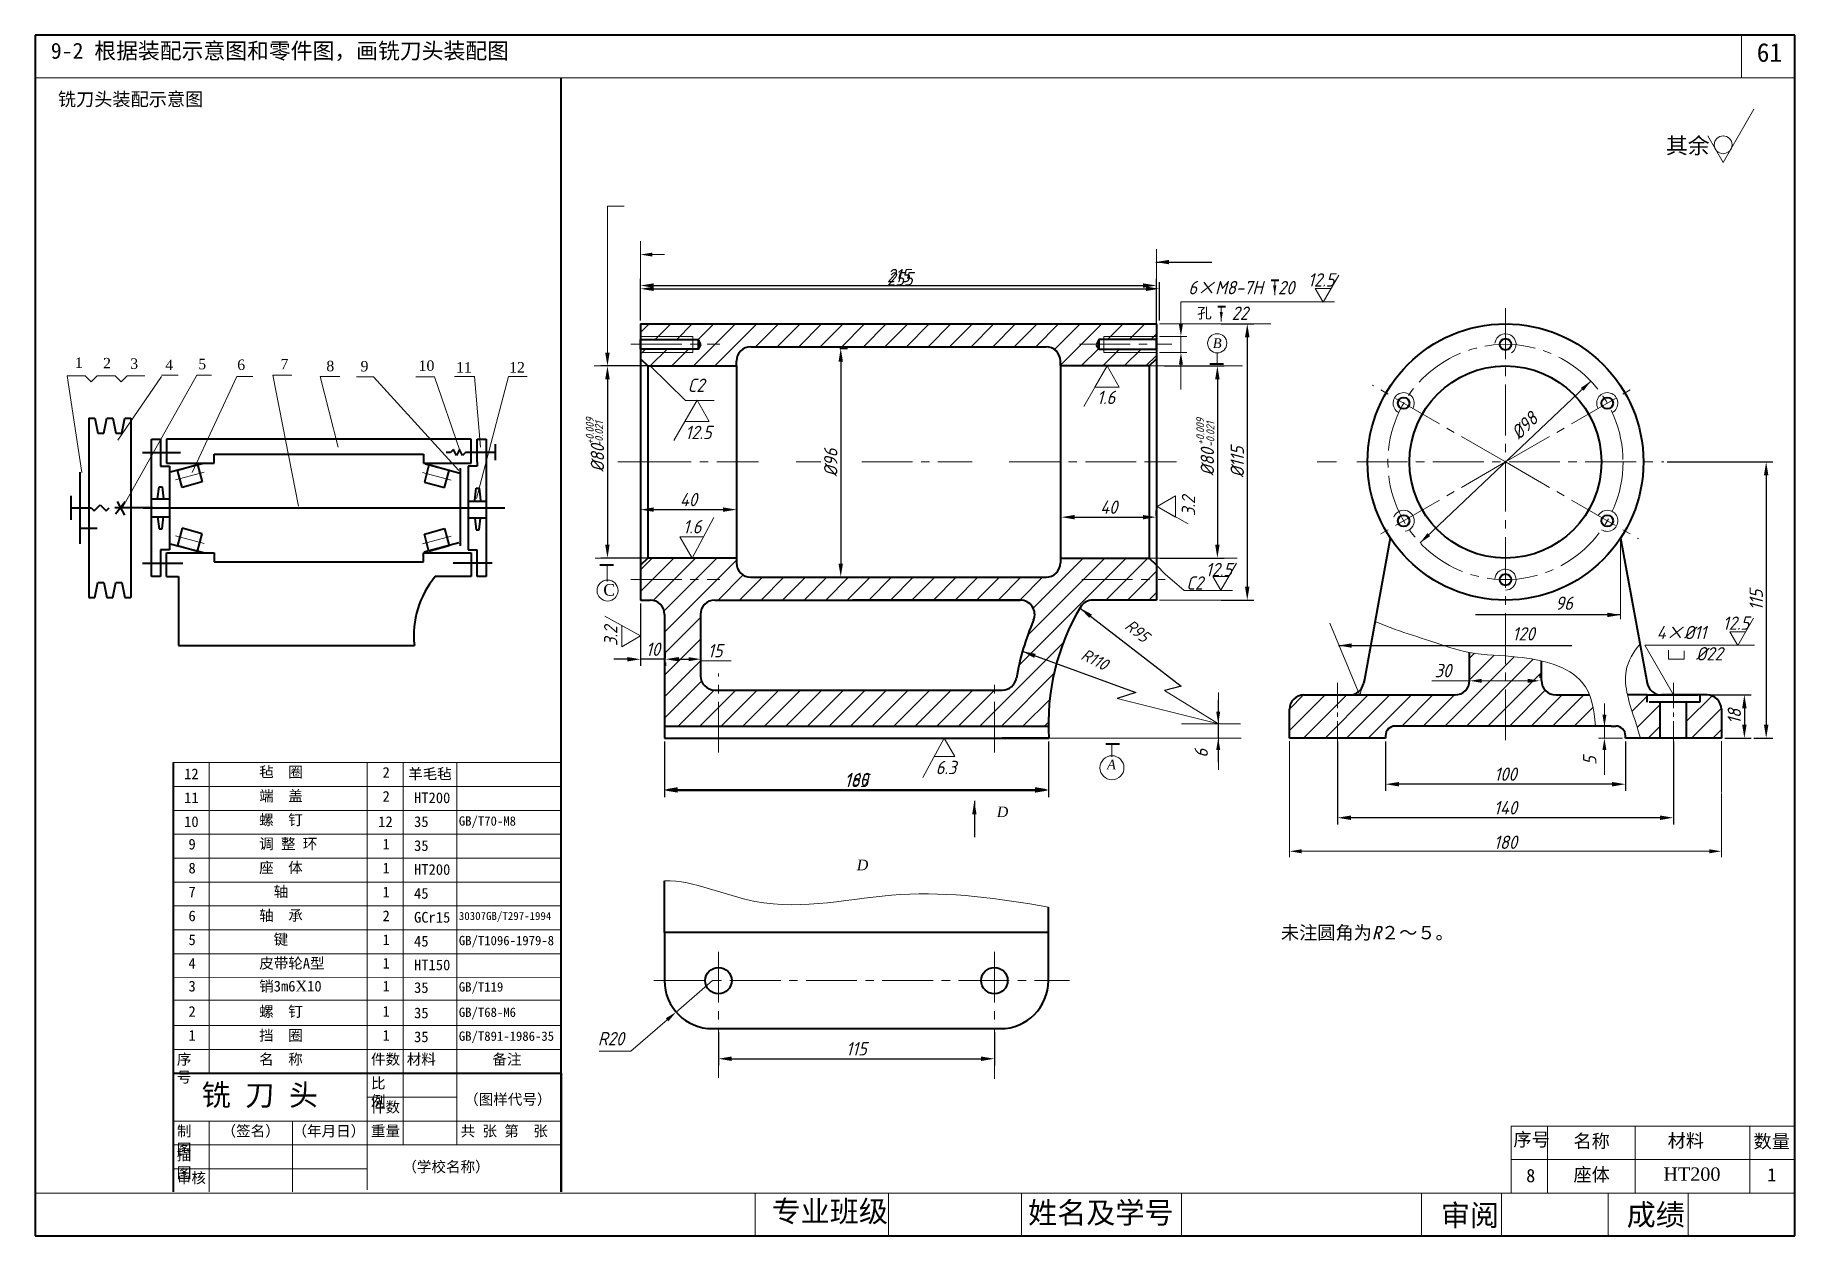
# Model space of a CAD drawing. Header units: millimetres. Extents: x 0 to 330, y 0 to 225.
import ezdxf

# ---------------------------------------------------------------- set-up
doc = ezdxf.new("R2010")
doc.units = ezdxf.units.MM
doc.header["$LTSCALE"] = 0.5
doc.linetypes.add('CENTER2', pattern=[28.575, 19.05, -3.175, 3.175, -3.175])
doc.layers.get('0').update_dxf_attribs({"lineweight": 15})
doc.layers.get('Defpoints').update_dxf_attribs({"lineweight": 15})
for name, color, linetype, lineweight in [('Layer1', 7, 'Continuous', 15), ('Layer2', 7, 'Continuous', 40), ('Layer3', 7, 'Continuous', 15), ('Layer4', 7, 'Continuous', 40), ('出图', 7, 'Continuous', 40), ('剖面线', 7, 'Continuous', 9), ('点画线', 7, 'CENTER2', 13), ('粗', 7, 'Continuous', 40), ('粗线', 7, 'Continuous', 40), ('细', 7, 'Continuous', 13), ('细线', 7, 'Continuous', 13), ('零件1', 7, 'Continuous', 40)]:
    doc.layers.add(name, color=color, linetype=linetype, lineweight=lineweight)
doc.styles.get("Standard").update_dxf_attribs({"font": 'TIMES.TTF'})
doc.styles.add('style1', font='isocp.shx', dxfattribs={"oblique": 15, "height": 2.5})
doc.styles.add('style3', font='SIMFANG.TTF', dxfattribs={"height": 2.5})
doc.styles.add('偏差', font='isocp.shx', dxfattribs={"oblique": 15, "height": 1.5})
doc.styles.add('数字', font='isocp.shx', dxfattribs={"oblique": 15, "height": 2.5})
doc.dimstyles.new('ISO-25', dxfattribs={"dimtxt": 2, "dimasz": 2.5, "dimexe": 1.25, "dimexo": 0.625, "dimtad": 1, "dimdsep": 46, "dimtxsty": '数字', "dimcen": 2.5, "dimadec": 0, "dimazin": 0, "dimtfac": 1, "dimtmove": 0, "dimatfit": 3, "dimfxl": 0, "dimarcsym": 0})

msp = doc.modelspace()

# ---------------------------------------------------------------- texts
at = {"style": '偏差', "oblique": 15}
for s, p in [('+0.009', (104.756, 148.29)), ('-0.021', (106.48, 147.885)), ('+0.009', (219.234, 148.2)), ('-0.021', (221.131, 147.81))]:
    msp.add_text(s, height=1.5, rotation=90, dxfattribs=at).set_placement(p)
at = {"char_height": 2.5, "attachment_point": 1, "style": '数字'}
for s, insert, width in [('1.6', (199.132, 158.368), 4.45329), ('12.5', (121.909, 151.803), 4.92201), ('1.6', (121.518, 134.143), 3.51576), ('6.3', (168.875, 89.01), 4.68765)]:
    msp.add_mtext(s, dxfattribs=dict(at, insert=insert, width=width))
at = {"char_height": 2.5, "width": 4.68765, "attachment_point": 1, "rotation": 90, "style": '数字'}
for insert in [(215.036, 134.868), (106.686, 110.517)]:
    msp.add_mtext('3.2', dxfattribs=dict(at, insert=insert))
at = {"layer": 'Layer1', "linetype": 'Continuous'}
for s, p in [('1', (7.462, 162.653)), ('2', (12.74, 162.564)), ('3', (17.837, 162.475)), ('4', (24.381, 162.233)), ('5', (30.586, 162.398)), ('6', (37.896, 162.264)), ('7', (45.998, 162.369)), ('8', (54.6, 162.023)), ('9', (61.019, 161.993)), ('10', (71.905, 162.084)), ('11', (78.933, 161.783)), ('12', (88.885, 161.783))]:
    msp.add_text(s, height=1.96, dxfattribs=at).set_placement(p)
at = {"layer": 'Layer1', "linetype": 'Continuous', "insert": (4.251, 214.267), "char_height": 2.5, "width": 122.5687, "attachment_point": 1}
msp.add_mtext('{\\f宋体|b0|i0|c134|p2;铣刀头装配示意图}', dxfattribs=at)
at = {"layer": 'Layer3', "attachment_point": 1}
for s, insert, char_height, width in [('{\\fSimSun|b0|i0|c134|p2;61}', (322.861, 223.517), 3.5, 6.9817), ('{\\fTimes New Roman|b0|i1|c0|p18;B}', (220.837, 168.185), 1.81125, 2.81259), ('{\\fTimes New Roman|b0|i1|c0|p18;A}', (201.002, 89.218), 1.81125, 2.43756)]:
    msp.add_mtext(s, dxfattribs=dict(at, insert=insert, char_height=char_height, width=width))
at = {"layer": 'Layer3', "extrusion": (0, 0, -1), "insert": (106.546, 119.945), "char_height": 2.205, "width": 2.13286, "attachment_point": 1, "text_direction": (1, 0, 0)}
msp.add_mtext('C', dxfattribs=at)
at = {"layer": '细', "linetype": 'Continuous', "attachment_point": 1}
for s, insert, char_height, width in [('{\\f仿宋_GB2312|b0|i0|c134|p49;12}', (27.93, 87.57), 2, 5.0854), ('{\\f仿宋_GB2312|b0|i0|c134|p49;毡  圈}', (42.007, 87.914), 2, 12.9346), ('{\\f仿宋_GB2312|b0|i0|c134|p49;2}', (65.148, 87.836), 2, 5.0854), ('{\\f仿宋_GB2312|b0|i0|c134|p49;羊毛毡}', (69.93, 87.57), 2, 14.56982), ('{\\f仿宋_GB2312|b0|i0|c134|p49;11}', (27.93, 83.09), 2, 5.0854), ('{\\f仿宋_GB2312|b0|i0|c134|p49;端  盖}', (42.007, 83.434), 2, 12.9346), ('{\\f仿宋_GB2312|b0|i0|c134|p49;2}', (65.148, 83.356), 2, 5.0854), ('{\\f仿宋_GB2312|b0|i0|c134|p49;HT200}', (71.05, 83.09), 2, 5.0854), ('{\\f仿宋_GB2312|b0|i0|c134|p49;螺  钉}', (42.007, 78.954), 2, 12.9346), ('{\\f仿宋_GB2312|b0|i0|c134|p49;10}', (27.93, 78.61), 2, 5.0854), ('{\\f仿宋_GB2312|b0|i0|c134|p49;12}', (64.33, 78.61), 2, 5.0854), ('{\\f仿宋_GB2312|b0|i0|c134|p49;35}', (71.05, 78.61), 2, 5.0854), ('{\\f仿宋_GB2312|b0|i0|c134|p49;GB/T70-M8}', (79.451, 78.61), 1.75, 15.11243), ('{\\f仿宋_GB2312|b0|i0|c134|p49;9}', (28.748, 74.396), 2, 5.0854), ('{\\f仿宋_GB2312|b0|i0|c134|p49;调\\f仿宋_GB2312|b0|i0|c0|p49; \\f仿宋_GB2312|b0|i0|c134|p49;整 环}', (42.007, 74.474), 2, 12.9346), ('{\\f仿宋_GB2312|b0|i0|c134|p49;1}', (65.148, 74.396), 2, 5.0854), ('{\\f仿宋_GB2312|b0|i0|c134|p49;35}', (71.05, 74.13), 2, 5.0854), ('{\\f仿宋_GB2312|b0|i0|c134|p49;8}', (28.748, 69.916), 2, 5.0854), ('{\\f仿宋_GB2312|b0|i0|c134|p49;座\\f仿宋_GB2312|b0|i0|c0|p49;  \\f仿宋_GB2312|b0|i0|c134|p49;体}', (42.007, 69.994), 2, 12.9346), ('{\\f仿宋_GB2312|b0|i0|c134|p49;1}', (65.148, 69.916), 2, 5.0854), ('{\\f仿宋_GB2312|b0|i0|c134|p49;HT200}', (71.05, 69.65), 2, 5.0854), ('{\\f仿宋_GB2312|b0|i0|c134|p49;7}', (28.748, 65.436), 2, 5.0854), ('{\\f仿宋_GB2312|b0|i0|c134|p49;  轴}', (42.007, 65.514), 2, 12.9346), ('{\\f仿宋_GB2312|b0|i0|c134|p49;1}', (65.148, 65.436), 2, 5.0854), ('{\\f仿宋_GB2312|b0|i0|c134|p49;45}', (71.05, 65.17), 2, 5.0854), ('{\\f仿宋_GB2312|b0|i0|c134|p49;6}', (28.748, 60.956), 2, 5.0854), ('{\\f仿宋_GB2312|b0|i0|c134|p49;轴  承}', (42.007, 61.034), 2, 12.9346), ('{\\f仿宋_GB2312|b0|i0|c134|p49;2}', (65.148, 60.956), 2, 5.0854), ('{\\f仿宋_GB2312|b0|i0|c134|p49;GCr15}', (71.05, 60.69), 2, 5.0854), ('{\\f仿宋_GB2312|b0|i0|c134|p49;30307GB/T297-1994}', (79.451, 60.69), 1.5, 5.0854), ('{\\f仿宋_GB2312|b0|i0|c134|p49;5}', (28.748, 56.476), 2, 5.0854), ('{\\f仿宋_GB2312|b0|i0|c134|p49;  键}', (42.007, 56.554), 2, 12.9346), ('{\\f仿宋_GB2312|b0|i0|c134|p49;1}', (65.148, 56.476), 2, 5.0854), ('{\\f仿宋_GB2312|b0|i0|c134|p49;45}', (71.05, 56.21), 2, 5.0854), ('{\\f仿宋_GB2312|b0|i0|c134|p49;GB/T1096-1979-8}', (79.451, 56.21), 1.75, 5.0854), ('{\\f仿宋_GB2312|b0|i0|c134|p49;4}', (28.748, 52.082), 2, 5.0854), ('{\\f仿宋_GB2312|b0|i0|c134|p49;皮带轮A型}', (42.007, 52.074), 2, 12.9346), ('{\\f仿宋_GB2312|b0|i0|c134|p49;1}', (65.148, 52.082), 2, 5.0854), ('{\\f仿宋_GB2312|b0|i0|c134|p49;HT150}', (71.05, 51.765), 2, 5.0854), ('{\\f仿宋_GB2312|b0|i0|c134|p49;3}', (28.748, 47.787), 2, 5.0854), ('{\\fFangSong_GB2312|b0|i0|c134|p49;销3m6}X{\\fFangSong_GB2312|b0|i0|c134|p49;10}', (42.007, 47.787), 2, 12.9346), ('{\\f仿宋_GB2312|b0|i0|c134|p49;1}', (65.148, 47.787), 2, 5.0854), ('{\\f仿宋_GB2312|b0|i0|c134|p49;35}', (71.05, 47.521), 2, 5.0854), ('{\\fFangSong_GB2312|b0|i0|c134|p49;GB/T119}', (79.451, 47.521), 1.75, 15.34534), ('{\\f仿宋_GB2312|b0|i0|c134|p49;2}', (28.748, 43.036), 2, 5.0854), ('{\\f仿宋_GB2312|b0|i0|c134|p49;螺  钉 }', (42.007, 43.036), 2, 12.9346), ('{\\f仿宋_GB2312|b0|i0|c134|p49;1}', (65.148, 43.036), 2, 5.0854), ('{\\f仿宋_GB2312|b0|i0|c134|p49;GB/T68-M6}', (79.451, 42.77), 1.75, 16.61138), ('{\\f仿宋_GB2312|b0|i0|c134|p49;35}', (71.05, 42.77), 2, 5.0854), ('{\\f仿宋_GB2312|b0|i0|c134|p49;1}', (28.748, 38.556), 2, 5.0854), ('{\\f仿宋_GB2312|b0|i0|c134|p49;挡  圈}', (42.007, 38.556), 2, 12.9346), ('{\\f仿宋_GB2312|b0|i0|c134|p49;1}', (65.148, 38.556), 2, 5.0854), ('{\\f仿宋_GB2312|b0|i0|c134|p49;35}', (71.05, 38.29), 2, 5.0854), ('{\\f仿宋_GB2312|b0|i0|c134|p49;GB/T891-1986-35}', (79.451, 38.29), 1.75, 19.16981), ('{\\f仿宋_GB2312|b0|i0|c134|p49;序号}', (26.573, 34.076), 2, 5.0854), ('{\\f仿宋_GB2312|b0|i0|c134|p49;名  称}', (42.007, 34.076), 2, 12.9346), ('{\\f仿宋_GB2312|b0|i0|c134|p49;件数}', (62.973, 34.076), 2, 8.68207), ('{\\f仿宋_GB2312|b0|i0|c134|p49;材料}', (69.693, 34.076), 2, 8.6821), ('{\\f仿宋_GB2312|b0|i0|c134|p49;备注}', (85.744, 34.076), 2, 8.6821), ('{\\f仿宋_GB2312|b0|i0|c134|p49;比例}', (62.973, 29.596), 2, 5.0854), ('{\\f仿宋_GB2312|b0|i0|c134|p49;铣 刀 头}', (31.218, 28.4), 4, 31.4454), ('{\\f仿宋_GB2312|b0|i0|c134|p49;（图样代号）}', (80.443, 26.569), 2, 17.6009), ('{\\f仿宋_GB2312|b0|i0|c134|p49;件数}', (62.973, 25.116), 2, 9.88466), ('{\\f仿宋_GB2312|b0|i0|c134|p49;制图}', (26.573, 20.636), 2, 5.0854), ('{\\f仿宋_GB2312|b0|i0|c134|p49;（签名）}', (34.957, 20.636), 2, 12.21736), ('{\\f仿宋_GB2312|b0|i0|c134|p49;（年月日）}', (48.257, 20.636), 2, 17.60088), ('{\\f仿宋_GB2312|b0|i0|c134|p49;重量}', (62.973, 20.636), 2, 9.17707), ('{\\f仿宋_GB2312|b0|i0|c134|p49;共\\f仿宋_GB2312|b0|i0|c0|p49; \\f仿宋_GB2312|b0|i0|c134|p49;张 第  张}', (79.792, 20.636), 2, 26.6055), ('{\\f仿宋_GB2312|b0|i0|c134|p49;描图}', (26.573, 16.156), 2, 5.0854), ('{\\f仿宋_GB2312|b0|i0|c134|p49;（学校名称）}', (68.863, 13.94), 2, 17.6009), ('{\\f仿宋_GB2312|b0|i0|c134|p49;审核}', (26.573, 11.848), 2, 6.02822)]:
    msp.add_mtext(s, dxfattribs=dict(at, insert=insert, char_height=char_height, width=width))
at = {"layer": '细', "char_height": 2.5, "attachment_point": 2}
for s, insert, width in [('{\\fFangSong_GB2312|b0|i0|c134|p49;序号}', (280.63, 19.3), 7.14), ('{\\fFangSong_GB2312|b0|i0|c134|p49;名称}', (291.901, 19.003), 17.2584), ('{\\fFangSong_GB2312|b0|i0|c134|p49;材料}', (309.57, 19.094), 10.6232), ('{\\fFangSong_GB2312|b0|i0|c134|p49;数量}', (325.675, 18.961), 6.4896), ('{\\fFangSong_GB2312|b0|i0|c134|p49;8}', (280.472, 12.532), 7.14), ('{\\fSimSun|b0|i0|c134|p54;座体}', (291.901, 12.72), 17.2584), ('{\\fTimes New Roman|b0|i0|c0|p18;HT200}', (310.703, 12.81), 10.6232), ('{\\fFangSong_GB2312|b0|i0|c134|p49;1}', (325.675, 12.678), 6.4896)]:
    msp.add_mtext(s, dxfattribs=dict(at, insert=insert, width=width))
at = {"layer": '细线', "attachment_point": 1}
for s, insert, char_height, width in [('{\\fSimHei|b0|i0|c134|p2;9-2 根据装配示意图和零件图，画铣刀头装配图}', (2.932, 223.582), 3, 134.2978), ('{\\fFangSong_GB2312|b0|i0|c134|p49;孔}', (217.918, 173.923), 2, 3.86816), ('{\\fTimes New Roman|b0|i1|c0|p18;D}', (180.331, 80.442), 1.98, 6.29982), ('{\\fTimes New Roman|b0|i1|c0|p18;D}', (154.082, 70.49), 1.98, 13.64967), ('{\\fFangSong_GB2312|b0|i0|c134|p49;未注圆角为\\fFangSong_GB2312|b0|i1|c134|p49;R\\fFangSong_GB2312|b0|i0|c134|p49;２～５。}', (233.634, 58.063), 2.5, 62.86482), ('{\\f仿宋_GB2312|b0|i0|c134|p49;专业班级}', (138.105, 6.59), 4, 23.2565), ('{\\f仿宋_GB2312|b0|i0|c134|p49;姓名及学号}', (186.207, 6.321), 4, 28.1937), ('{\\f仿宋_GB2312|b0|i0|c134|p49;审阅}', (263.614, 5.839), 4, 13.6135), ('{\\f仿宋_GB2312|b0|i0|c134|p49;成绩}', (298.469, 5.959), 4, 10.7405)]:
    msp.add_mtext(s, dxfattribs=dict(at, insert=insert, char_height=char_height, width=width))
at = {"layer": '细线', "linetype": 'Continuous', "insert": (305.833, 205.808), "char_height": 2.5, "width": 10.18064, "attachment_point": 1, "style": 'style3'}
msp.add_mtext('{\\H1.2x;其余}', dxfattribs=at)
at = {"layer": '细线', "char_height": 2.5, "attachment_point": 5, "style": '数字'}
for s, insert in [('6{\\fSimSun|b0|i0|c134|p2;×}M8-7H  20', (226.204, 177.69)), ('4{\\fSimSun|b0|i0|c134|p2;×}%%C11\\P      ', (308.74, 110.975)), ('180', (275.737, 73.749))]:
    msp.add_mtext(s, dxfattribs=dict(at, insert=insert))
at = {"layer": '细线', "char_height": 2.5, "attachment_point": 1, "style": '数字'}
for s, insert, width in [('12.5', (238.704, 180.394), 4.18842), ('22  ', (224.383, 174.151), 14.41098), ('C2', (122.364, 160.648), 4.95432), ('12.5', (219.509, 126.097), 4.18842), ('C2', (215.877, 123.582), 4.18842), ('96', (285.088, 119.806), 9.97542), ('12.5', (316.488, 116.066), 4.18842), ('120', (277.031, 114.064), 9.59175), ('15', (126.145, 110.902), 5.06655), ('%%C22', (311.465, 110.323), 11.9979), ('30', (262.451, 107.174), 6.90606), ('R20', (105.521, 38.181), 7.52976)]:
    msp.add_mtext(s, dxfattribs=dict(at, insert=insert, width=width))
at = {"layer": '细线', "attachment_point": 1}
for s, insert, char_height, width, rotation, style in [('%%C98', (276.533, 150.834), 2.5, 8.83026, 45, '数字'), ('R95', (205.57, 115.697), 2.25, 15.07815, 321.4043, 'style1'), ('R110', (196.932, 110.156), 2.25, 10.43865, 333.48749, 'style1'), ('6', (217.426, 89.607), 2.5, 5.27796, 90, '数字'), ('5', (290.308, 88.223), 2.5, 5.75883, 90, '数字')]:
    msp.add_mtext(s, dxfattribs=dict(at, insert=insert, char_height=char_height, width=width, rotation=rotation, style=style))

# ---------------------------------------------------------------- blocks, each defined once
blk = doc.blocks.new('*D21')
at = {"layer": 'Defpoints', "color": 0}
for p in [(244.24, 93.27), (307.24, 93.27), (244.24, 78.35)]:
    blk.add_point(p, dxfattribs=at)
at = {"layer": '细线', "color": 0, "lineweight": -2}
for p, q in [((244.24, 92.64), (244.24, 77.1)), ((307.24, 92.64), (307.24, 77.1)), ((304.74, 78.35), (246.74, 78.35))]:
    blk.add_line(p, q, dxfattribs=at)
at = {"layer": '细线', "color": 0}
for points in [[(246.74, 78.76), (246.74, 77.93), (244.24, 78.35)], [(304.74, 78.76), (304.74, 77.93), (307.24, 78.35)]]:
    blk.add_solid(points, dxfattribs=at)
at = {"layer": '细线', "color": 0, "insert": (275.74, 80.22), "char_height": 2.5, "attachment_point": 5, "style": '数字'}
blk.add_mtext('140', dxfattribs=at)
blk = doc.blocks.new('*D22')
at = {"layer": 'Defpoints', "color": 0}
for p in [(253.24, 93.27), (298.24, 93.27), (253.24, 84.63)]:
    blk.add_point(p, dxfattribs=at)
at = {"layer": '细线', "color": 0, "lineweight": -2}
for p, q in [((253.24, 92.64), (253.24, 83.38)), ((298.24, 92.64), (298.24, 83.38)), ((295.74, 84.63), (255.74, 84.63))]:
    blk.add_line(p, q, dxfattribs=at)
at = {"layer": '细线', "color": 0}
for points in [[(255.74, 85.05), (255.74, 84.22), (253.24, 84.63)], [(295.74, 85.05), (295.74, 84.22), (298.24, 84.63)]]:
    blk.add_solid(points, dxfattribs=at)
at = {"layer": '细线', "color": 0, "insert": (275.74, 86.51), "char_height": 2.5, "attachment_point": 5, "style": '数字'}
blk.add_mtext('100', dxfattribs=at)
blk = doc.blocks.new('*D23')
at = {"layer": 'Defpoints', "color": 0}
for p in [(150.3, 166.31), (150.3, 123.49), (151.07, 123.49)]:
    blk.add_point(p, dxfattribs=at)
at = {"layer": '细线', "color": 0, "lineweight": -2}
for p, q in [((150.92, 166.31), (152.32, 166.31)), ((151.07, 163.81), (151.07, 125.99)), ((150.92, 123.49), (152.32, 123.49))]:
    blk.add_line(p, q, dxfattribs=at)
at = {"layer": '细线', "color": 0}
for points in [[(150.66, 163.81), (151.49, 163.81), (151.07, 166.31)], [(150.66, 125.99), (151.49, 125.99), (151.07, 123.49)]]:
    blk.add_solid(points, dxfattribs=at)
at = {"layer": '细线', "color": 0, "insert": (149.2, 144.9), "char_height": 2.5, "attachment_point": 5, "rotation": 90, "style": '数字'}
blk.add_mtext('%%C96', dxfattribs=at)
blk = doc.blocks.new('*D24')
at = {"layer": 'Defpoints', "color": 0}
for p in [(128.14, 38.82), (179.89, 38.82), (179.89, 33.18)]:
    blk.add_point(p, dxfattribs=at)
at = {"layer": '细线', "color": 0, "lineweight": -2}
for p, q in [((128.14, 38.19), (128.14, 31.93)), ((179.89, 38.19), (179.89, 31.93)), ((130.64, 33.18), (177.39, 33.18))]:
    blk.add_line(p, q, dxfattribs=at)
at = {"layer": '细线', "color": 0}
for points in [[(130.64, 33.6), (130.64, 32.76), (128.14, 33.18)], [(177.39, 33.6), (177.39, 32.76), (179.89, 33.18)]]:
    blk.add_solid(points, dxfattribs=at)
at = {"layer": '细线', "color": 0, "insert": (154.02, 35.05), "char_height": 2.5, "attachment_point": 5, "style": '数字'}
blk.add_mtext('115', dxfattribs=at)
blk = doc.blocks.new('*D26')
at = {"layer": 'Defpoints', "color": 0}
for p in [(113.52, 119.14), (113.52, 108.05), (118.21, 108.06)]:
    blk.add_point(p, dxfattribs=at)
at = {"layer": '细线', "color": 0, "lineweight": -2}
for p, q in [((113.52, 118.52), (113.52, 106.8)), ((111.02, 108.05), (108.52, 108.05)), ((118.21, 108.05), (113.52, 108.05)), ((118.21, 107.44), (118.21, 106.8)), ((120.71, 108.05), (123.21, 108.05))]:
    blk.add_line(p, q, dxfattribs=at)
at = {"layer": '细线', "color": 0}
for points in [[(111.02, 108.46), (111.02, 107.63), (113.52, 108.05)], [(120.71, 108.46), (120.71, 107.63), (118.21, 108.05)]]:
    blk.add_solid(points, dxfattribs=at)
at = {"layer": '细线', "color": 0, "insert": (115.86, 109.92), "char_height": 2.5, "attachment_point": 5, "style": '数字'}
blk.add_mtext('10', dxfattribs=at)
blk = doc.blocks.new('*D29')
at = {"layer": 'Defpoints', "color": 0}
for p in [(192.44, 134.29), (210.23, 134.68), (210.23, 134.29)]:
    blk.add_point(p, dxfattribs=at)
at = {"layer": '细线', "color": 0, "lineweight": -2}
for p, q in [((192.44, 134.92), (192.44, 135.93)), ((210.23, 134.92), (210.23, 135.93)), ((194.94, 134.68), (207.73, 134.68))]:
    blk.add_line(p, q, dxfattribs=at)
at = {"layer": '细线', "color": 0}
for points in [[(194.94, 135.09), (194.94, 134.26), (192.44, 134.68)], [(207.73, 135.09), (207.73, 134.26), (210.23, 134.68)]]:
    blk.add_solid(points, dxfattribs=at)
at = {"layer": '细线', "color": 0, "insert": (201.33, 136.55), "char_height": 2.5, "attachment_point": 5, "style": '数字'}
blk.add_mtext('40', dxfattribs=at)
blk = doc.blocks.new('*D30')
at = {"layer": 'Defpoints', "color": 0}
for p in [(312.19, 101.37), (316.24, 93.27), (320.54, 93.27)]:
    blk.add_point(p, dxfattribs=at)
at = {"layer": '细线', "color": 0, "lineweight": -2}
for p, q in [((312.81, 101.37), (321.79, 101.37)), ((320.54, 98.87), (320.54, 95.77)), ((316.86, 93.27), (321.79, 93.27))]:
    blk.add_line(p, q, dxfattribs=at)
at = {"layer": '细线', "color": 0}
for points in [[(320.12, 98.87), (320.96, 98.87), (320.54, 101.37)], [(320.12, 95.77), (320.96, 95.77), (320.54, 93.27)]]:
    blk.add_solid(points, dxfattribs=at)
at = {"layer": '细线', "color": 0, "insert": (318.66, 97.32), "char_height": 2.5, "attachment_point": 5, "rotation": 90, "style": '数字'}
blk.add_mtext('18', dxfattribs=at)
blk = doc.blocks.new('*D33')
at = {"layer": 'Defpoints', "color": 0}
for p in [(221.77, 170.89), (221.77, 119.14), (227.31, 119.14)]:
    blk.add_point(p, dxfattribs=at)
at = {"layer": '细线', "color": 0, "lineweight": -2}
for p, q in [((222.4, 170.89), (228.56, 170.89)), ((227.31, 168.39), (227.31, 121.64)), ((222.4, 119.14), (228.56, 119.14))]:
    blk.add_line(p, q, dxfattribs=at)
at = {"layer": '细线', "color": 0}
for points in [[(226.89, 168.39), (227.73, 168.39), (227.31, 170.89)], [(226.89, 121.64), (227.73, 121.64), (227.31, 119.14)]]:
    blk.add_solid(points, dxfattribs=at)
at = {"layer": '细线', "color": 0, "insert": (225.44, 145.02), "char_height": 2.5, "attachment_point": 5, "rotation": 90, "style": '数字'}
blk.add_mtext('%%C115', dxfattribs=at)
blk = doc.blocks.new('*D34')
at = {"layer": 'Defpoints', "color": 0}
for p in [(211.17, 163.02), (210.27, 127.02), (221.71, 127.02)]:
    blk.add_point(p, dxfattribs=at)
at = {"layer": '细线', "color": 0, "lineweight": -2}
for p, q in [((211.8, 163.02), (222.96, 163.02)), ((221.71, 160.52), (221.71, 129.52)), ((210.89, 127.02), (222.96, 127.02))]:
    blk.add_line(p, q, dxfattribs=at)
at = {"layer": '细线', "color": 0}
for points in [[(221.29, 160.52), (222.13, 160.52), (221.71, 163.02)], [(221.29, 129.52), (222.13, 129.52), (221.71, 127.02)]]:
    blk.add_solid(points, dxfattribs=at)
at = {"layer": '细线', "color": 0, "insert": (219.83, 145.02), "char_height": 2.5, "attachment_point": 5, "rotation": 90, "style": '数字'}
blk.add_mtext('%%c80', dxfattribs=at)
blk = doc.blocks.new('*D35')
at = {"layer": 'Defpoints', "color": 0}
for p in [(117.58, 163.02), (107.32, 127.02), (117.58, 127.02)]:
    blk.add_point(p, dxfattribs=at)
at = {"layer": '细线', "color": 0, "lineweight": -2}
for p, q in [((116.95, 163.02), (106.07, 163.02)), ((107.32, 160.52), (107.32, 129.52)), ((116.95, 127.02), (106.07, 127.02))]:
    blk.add_line(p, q, dxfattribs=at)
at = {"layer": '细线', "color": 0}
for points in [[(106.9, 160.52), (107.73, 160.52), (107.32, 163.02)], [(106.9, 129.52), (107.73, 129.52), (107.32, 127.02)]]:
    blk.add_solid(points, dxfattribs=at)
at = {"layer": '细线', "color": 0, "insert": (105.44, 145.74), "char_height": 2.5, "attachment_point": 5, "rotation": 90, "style": '数字'}
blk.add_mtext('%%C80', dxfattribs=at)
blk = doc.blocks.new('深度符号')
at = {"layer": '粗线'}
blk.add_line((-0.74, 3.13), (0.88, 3.13), dxfattribs=at)
at = {"layer": '细线'}
for p, q in [((0, 3.13), (0, 0.02)), ((0, 0), (0, 2))]:
    blk.add_line(p, q, dxfattribs=at)
blk.add_solid([(-0.33, 2), (0.33, 2), (0, 0)], dxfattribs=at)
blk = doc.blocks.new('*D37')
at = {"layer": 'Defpoints', "color": 0}
for p in [(305.44, 145.02), (321.66, 93.27), (324.63, 93.27)]:
    blk.add_point(p, dxfattribs=at)
at = {"layer": '细线', "color": 0, "lineweight": -2}
for p, q in [((306.06, 145.02), (325.88, 145.02)), ((324.63, 142.52), (324.63, 95.77)), ((322.29, 93.27), (325.88, 93.27))]:
    blk.add_line(p, q, dxfattribs=at)
at = {"layer": '细线', "color": 0}
for points in [[(324.21, 142.52), (325.05, 142.52), (324.63, 145.02)], [(324.21, 95.77), (325.05, 95.77), (324.63, 93.27)]]:
    blk.add_solid(points, dxfattribs=at)
at = {"layer": '细线', "color": 0, "insert": (322.76, 119.14), "char_height": 2.5, "attachment_point": 5, "rotation": 90, "style": '数字'}
blk.add_mtext('115', dxfattribs=at)
blk = doc.blocks.new('粗糙度符号3')
for p, q in [((0, 0), (5.77, 10)), ((-2.89, 5), (0, 0))]:
    blk.add_line(p, q)
blk.add_circle((0, 3.33), 1.67)
blk = doc.blocks.new('*D39')
at = {"layer": 'Defpoints', "color": 0}
for p in [(210.83, 177.48), (113.52, 170.89), (210.83, 170.89), (131.52, 136.09), (113.52, 127.02), (131.52, 127.02), (118.02, 93.27), (190.02, 93.27), (190.02, 83.47)]:
    blk.add_point(p, dxfattribs=at)
at = {"layer": '细线', "color": 0, "lineweight": -2}
for p, q in [((113.52, 171.52), (113.52, 178.73)), ((210.83, 171.52), (210.83, 178.73)), ((116.02, 177.48), (208.33, 177.48)), ((113.52, 127.64), (113.52, 137.34)), ((116.02, 136.09), (129.02, 136.09)), ((131.52, 127.64), (131.52, 137.34)), ((118.02, 92.64), (118.02, 82.22)), ((190.02, 92.64), (190.02, 82.22)), ((120.52, 83.47), (187.52, 83.47))]:
    blk.add_line(p, q, dxfattribs=at)
at = {"layer": '细线', "color": 0}
for points in [[(116.02, 177.89), (116.02, 177.06), (113.52, 177.48)], [(208.33, 177.89), (208.33, 177.06), (210.83, 177.48)], [(116.02, 136.51), (116.02, 135.68), (113.52, 136.09)], [(129.02, 136.51), (129.02, 135.68), (131.52, 136.09)], [(120.52, 83.88), (120.52, 83.05), (118.02, 83.47)], [(187.52, 83.88), (187.52, 83.05), (190.02, 83.47)]]:
    blk.add_solid(points, dxfattribs=at)
at = {"layer": '细线', "color": 0, "char_height": 2.5, "attachment_point": 5, "style": '数字'}
for s, insert in [('255', (162.17, 179.35)), ('40', (122.52, 137.97)), ('185', (154.02, 85.34))]:
    blk.add_mtext(s, dxfattribs=dict(at, insert=insert))
blk = doc.blocks.new('*D50')
at = {"layer": 'Defpoints', "color": 0}
for p in [(210.27, 178.09), (113.52, 170.89), (210.27, 167.97)]:
    blk.add_point(p, dxfattribs=at)
at = {"layer": '细线', "color": 0, "lineweight": -2}
for p, q in [((113.52, 171.52), (113.52, 179.34)), ((210.27, 168.59), (210.27, 179.34)), ((116.02, 178.09), (207.77, 178.09))]:
    blk.add_line(p, q, dxfattribs=at)
at = {"layer": '细线', "color": 0}
for points in [[(116.02, 178.5), (116.02, 177.67), (113.52, 178.09)], [(207.77, 178.5), (207.77, 177.67), (210.27, 178.09)]]:
    blk.add_solid(points, dxfattribs=at)
at = {"layer": '细线', "color": 0, "insert": (161.89, 179.96), "char_height": 2.5, "attachment_point": 5, "style": '数字'}
blk.add_mtext('215', dxfattribs=at)
blk = doc.blocks.new('*D52')
at = {"layer": 'Defpoints', "color": 0}
for p in [(118.02, 93.27), (190.02, 93.27), (190.02, 83.66)]:
    blk.add_point(p, dxfattribs=at)
at = {"layer": '细线', "color": 0, "lineweight": -2}
for p, q in [((118.02, 92.64), (118.02, 82.41)), ((190.02, 92.64), (190.02, 82.41)), ((120.52, 83.66), (187.52, 83.66))]:
    blk.add_line(p, q, dxfattribs=at)
at = {"layer": '细线', "color": 0}
for points in [[(120.52, 84.07), (120.52, 83.24), (118.02, 83.66)], [(187.52, 84.07), (187.52, 83.24), (190.02, 83.66)]]:
    blk.add_solid(points, dxfattribs=at)
at = {"layer": '细线', "color": 0, "insert": (154.02, 85.53), "char_height": 2.5, "attachment_point": 5, "style": '数字'}
blk.add_mtext('160', dxfattribs=at)

# ---------------------------------------------------------------- dimensions: what is measured, and where the dimension line sits
at = {"layer": '细线'}
for base, p1, p2, text, picture, middle in [((210.268, 178.088), (113.518, 170.893), (210.268, 167.968), '215', '*D50', (161.893, 179.963)), ((131.518, 136.093), (113.518, 127.018), (131.518, 127.018), '40', '*D39', (122.518, 137.968)), ((210.225, 134.678), (192.441, 134.292), (210.225, 134.292), '40', '*D29', (201.333, 136.553)), ((113.518, 108.047), (118.21, 108.063), (113.518, 119.143), '10', '*D26', (115.864, 109.922)), ((190.018, 83.656), (118.018, 93.268), (190.018, 93.268), '160', '*D52', (154.018, 85.531)), ((244.237, 78.347), (307.237, 93.268), (244.237, 93.268), '140', '*D21', (275.737, 80.222)), ((253.237, 84.632), (298.237, 93.268), (253.237, 93.268), '100', '*D22', (275.737, 86.507)), ((179.893, 33.178), (128.143, 38.818), (179.893, 38.818), '115', '*D24', (154.018, 35.053))]:
    dim = msp.add_linear_dim(base=base, p1=p1, p2=p2, text=text, dimstyle='ISO-25', dxfattribs=at)
    dim.commit()
    dim.dimension.update_dxf_attribs({"geometry": picture, "text_midpoint": middle})
for base, p1, p2, text, picture, middle in [((227.31, 119.143), (221.775, 170.893), (221.775, 119.143), '%%C115', '*D33', (225.435, 145.018)), ((151.073, 123.492), (150.299, 166.308), (150.299, 123.492), '%%C96', '*D23', (149.198, 144.9))]:
    dim = msp.add_linear_dim(base=base, p1=p1, p2=p2, angle=90, text=text, dimstyle='ISO-25', dxfattribs=at)
    dim.commit()
    dim.dimension.update_dxf_attribs({"geometry": picture, "text_midpoint": middle})
for base, p1, p2, text, picture, middle in [((107.318, 127.018), (117.579, 163.018), (117.579, 127.018), '%%C80', '*D35', (107.318, 145.737)), ((221.71, 127.018), (211.171, 163.018), (210.268, 127.018), '%%c80', '*D34', (221.71, 145.018)), ((324.632, 93.268), (305.437, 145.018), (321.665, 93.268), '115', '*D37', (324.632, 119.143)), ((320.54, 93.268), (312.187, 101.368), (316.237, 93.268), '18', '*D30', (320.54, 97.318))]:
    dim = msp.add_linear_dim(base=base, p1=p1, p2=p2, angle=90, text=text, dimstyle='ISO-25', dxfattribs=at)
    dim.commit()
    dim.dimension.update_dxf_attribs({"geometry": picture, "text_midpoint": middle, "dimtype": 160})

# ---------------------------------------------------------------- hatches: boundary and pattern name
at = {"layer": '剖面线'}
h = msp.add_hatch(dxfattribs=at)
h.set_pattern_fill('ANSI31', color=256, scale=0.9, style=0)
h.set_pattern_definition([(45, (113.5183, 145.018), (-2.02056, 2.02056), [])])
h.paths.add_polyline_path([(210.268, 125.668), (208.918, 127.018), (192.268, 127.018), (192.268, 126.118, -0.4142136), (189.568, 123.418), (134.218, 123.418, -0.4142136), (131.518, 126.118), (131.518, 127.018), (114.868, 127.018), (113.518, 125.668), (113.518, 119.143), (115.318, 119.143, -0.4142136), (118.018, 116.443), (118.018, 95.518), (190.021, 95.518, -0.1376468), (196.027, 117.823, -0.2644626), (198.348, 119.143), (210.268, 119.143)])
h.paths.add_polyline_path([(184.362, 119.143), (184.751, 119.143, -0.5378483), (187.235, 115.384, 0.0575101), (184.01, 104.503, -0.3643251), (181.35, 102.268), (127.468, 102.268, -0.4142136), (124.768, 104.968), (124.768, 116.443, -0.4142136), (127.468, 119.143)], flags=17)
h.paths.add_polyline_path([(201.268, 168.868), (210.268, 168.868), (210.268, 170.893), (113.518, 170.893), (113.518, 168.868), (122.518, 168.868), (122.518, 167.968), (124.318, 167.968), (124.731, 167.068), (124.843, 167.068), (124.318, 166.168), (122.518, 166.168), (122.518, 165.268), (113.518, 165.268), (113.518, 164.368), (114.868, 163.018), (131.518, 163.018), (131.518, 163.918, -0.4142136), (134.218, 166.618), (189.568, 166.618, -0.4142136), (192.268, 163.918), (192.268, 163.018), (208.918, 163.018), (210.268, 164.368), (210.268, 165.268), (201.268, 165.268), (201.268, 166.168), (199.468, 166.168), (198.859, 167.068), (198.846, 167.068), (199.468, 167.968), (201.268, 167.968)])
h.paths.add_polyline_path([(122.518, 168.868), (113.518, 168.868), (113.518, 167.968), (122.518, 167.968)], flags=16)
h.paths.add_polyline_path([(122.518, 166.168), (113.518, 166.168), (113.518, 165.268), (122.518, 165.268)], flags=16)
h.paths.add_polyline_path([(210.268, 168.868), (201.268, 168.868), (201.268, 167.968), (210.268, 167.968)], flags=16)
h.paths.add_polyline_path([(210.268, 166.168), (201.268, 166.168), (201.268, 165.268), (210.268, 165.268)], flags=17)
h = msp.add_hatch(dxfattribs=at)
h.set_pattern_fill('ANSI31', color=256, scale=0.9, style=0)
h.set_pattern_definition([(45, (28.467, 21.2685), (-2.020558, 2.020558), [])])
h.paths.add_polyline_path([(244.237, 93.268), (244.237, 101.368), (237.937, 101.368, 0.4142136), (235.237, 98.668), (235.237, 93.268)])
edge = h.paths.add_edge_path()
edge.add_line((275.737, 95.518), (275.737, 108.662))
edge.add_spline(control_points=[(275.737, 108.662), (273.413, 108.827), (271.195, 108.917), (268.987, 109.332)], knot_values=[27.6237379, 27.6237379, 27.6237379, 27.6237379, 35.2489411, 35.2489411, 35.2489411, 35.2489411], degree=3, periodic=0)
edge.add_line((268.987, 109.332), (268.987, 104.068))
edge.add_arc((266.287, 104.068), 2.7, -90, 0, ccw=False)
edge.add_line((266.287, 101.368), (246.488, 101.368))
edge.add_line((246.488, 101.368), (244.237, 101.368))
edge.add_line((244.237, 101.368), (244.237, 93.268))
edge.add_line((244.237, 93.268), (253.237, 93.268))
edge.add_line((253.237, 93.268), (253.237, 93.718))
edge.add_arc((255.037, 93.718), 1.8, 90, 180, ccw=False)
edge.add_line((255.037, 95.518), (275.737, 95.518))
edge = h.paths.add_edge_path()
edge.add_spline(control_points=[(292.597, 95.518), (292.459, 97.637), (292.173, 99.647), (291.493, 101.368)], knot_values=[55.4498718, 55.4498718, 55.4498718, 55.4498718, 61.9889033, 61.9889033, 61.9889033, 61.9889033], degree=3, periodic=0)
edge.add_line((291.493, 101.368), (285.187, 101.368))
edge.add_arc((285.187, 104.068), 2.7, 180, 270, ccw=False)
edge.add_line((282.487, 104.068), (282.487, 107.737))
edge.add_spline(control_points=[(282.487, 107.737), (281.015, 108.082), (278.691, 108.434), (276.486, 108.61), (275.737, 108.662)], knot_values=[35.2489411, 35.2489411, 35.2489411, 35.2489411, 39.9220953, 42.3778768, 42.3778768, 42.3778768, 42.3778768], degree=3, periodic=0)
edge.add_line((275.737, 108.662), (275.737, 95.518))
edge.add_line((275.737, 95.518), (292.597, 95.518))
edge = h.paths.add_edge_path()
edge.add_spline(control_points=[(298.62, 101.368), (298.989, 99.709), (299.946, 96.932), (300.751, 94.287), (301.052, 93.268)], knot_values=[4.9671923, 4.9671923, 4.9671923, 4.9671923, 10.5077484, 14.0488615, 14.0488615, 14.0488615, 14.0488615], degree=3, periodic=0)
edge.add_line((301.052, 93.268), (304.762, 93.268))
edge.add_line((304.762, 93.268), (304.762, 100.018))
edge.add_line((304.762, 100.018), (302.287, 100.018))
edge.add_line((302.287, 100.018), (302.287, 101.368))
edge.add_line((302.287, 101.368), (298.62, 101.368))
h.paths.add_polyline_path([(316.237, 98.668, 0.4142136), (313.537, 101.368), (312.187, 101.368), (312.187, 100.018), (309.712, 100.018), (309.712, 93.268), (316.237, 93.268)])

# ---------------------------------------------------------------- linework, layer by layer
at = {"linetype": 'CENTER2'}
for p, q in [((275.737, 173.818), (275.737, 92.818)), ((111.718, 167.068), (128.393, 167.068)), ((195.851, 167.068), (213.159, 167.068)), ((275.737, 145.018), (250.796, 159.418)), ((275.737, 145.018), (299.903, 158.97)), ((113.518, 145.018), (135.636, 145.018)), ((142.734, 145.018), (147.341, 145.018)), ((155.02, 145.018), (175.752, 145.018)), ((182.662, 145.018), (208.018, 145.018)), ((208.018, 145.018), (214.046, 145.018)), ((240.396, 145.018), (244.018, 145.018)), ((247.837, 145.018), (305.437, 145.018)), ((275.737, 145.018), (251.792, 131.193)), ((275.737, 145.018), (300.679, 130.618)), ((111.718, 122.968), (128.393, 122.968)), ((196.295, 122.968), (211.931, 122.968)), ((128.143, 53.218), (128.143, 29.626)), ((179.893, 53.218), (179.893, 28.977)), ((116.002, 47.818), (194.002, 47.818))]:
    msp.add_line(p, q, dxfattribs=at)
for p, q in [((225.293, 170.893), (231.711, 170.893)), ((221.651, 165.353), (221.651, 163.43)), ((111.874, 163.018), (115.465, 163.018)), ((213.272, 163.018), (209.071, 163.018)), ((126.419, 152.622), (124.124, 156.598)), ((121.828, 152.622), (126.419, 152.622)), ((210.385, 136.685), (216.233, 133.451)), ((123.184, 127.018), (127.295, 134.613)), ((125.332, 130.994), (120.888, 130.994)), ((120.888, 130.994), (123.184, 127.018)), ((109.124, 127.018), (105.791, 127.018)), ((107.291, 125.679), (107.291, 122.635)), ((110.667, 127.018), (115.163, 127.018)), ((208.669, 127.018), (214.806, 127.018)), ((211.931, 123.966), (215.46, 120.955)), ((215.46, 120.955), (224.547, 120.955)), ((113.518, 112.412), (106.852, 116.098)), ((110.039, 114.335), (110.039, 110.403)), ((110.039, 110.403), (113.518, 112.412)), ((170.47, 93.277), (166.478, 85.912)), ((172.479, 89.797), (170.47, 93.277)), ((168.546, 89.797), (172.479, 89.797)), ((201.94, 92.215), (201.94, 89.78))]:
    msp.add_line(p, q)
at = {"linetype": 'CENTER2', "ltscale": 0.5}
for p, q in [((244.237, 103.618), (244.237, 90.753)), ((307.237, 103.618), (307.237, 90.753))]:
    msp.add_line(p, q, dxfattribs=at)
for points in [[(201.015, 163.018), (198.72, 159.042), (203.311, 159.042)], [(210.385, 136.685), (213.864, 134.676), (213.864, 138.694)]]:
    msp.add_lwpolyline(points, close=True)
for centre, radius in [((221.685, 167.263), 1.8), ((107.35, 120.92), 1.966), ((201.94, 87.72), 2.247)]:
    msp.add_circle(centre, radius)
at = {"linetype": 'CENTER2'}
msp.add_circle((275.737, 145.018), 22.05, dxfattribs=at)
at = {"layer": 'Layer1'}
for p, q in [((320, 217), (320, 225)), ((0, 217), (330, 217)), ((113.518, 165.268), (113.518, 168.868)), ((113.518, 168.558), (123.343, 168.558)), ((123.343, 168.558), (123.343, 165.53)), ((210.268, 168.558), (200.443, 168.558)), ((200.443, 168.558), (200.443, 165.53)), ((123.343, 165.53), (113.518, 165.53)), ((200.443, 165.53), (210.268, 165.53)), ((9.382, 161.16), (6.022, 161.16)), ((6.022, 161.16), (8.739, 143.024)), ((10.502, 160.04), (9.382, 161.16)), ((11.622, 161.16), (10.502, 160.04)), ((14.982, 161.16), (11.622, 161.16)), ((16.102, 160.04), (14.982, 161.16)), ((23.711, 161.046), (15.493, 149.095)), ((17.222, 161.16), (16.102, 160.04)), ((30.323, 161.271), (16.394, 136.504)), ((17.222, 161.16), (20.582, 161.16)), ((23.678, 161.267), (26.824, 161.267)), ((37.791, 161.046), (29.452, 143.024)), ((30.323, 161.271), (33.049, 161.271)), ((37.791, 161.046), (40.787, 161.046)), ((44.589, 161.271), (49.401, 136.721)), ((44.589, 161.271), (48.108, 161.271)), ((53.427, 161.046), (56.823, 147.784)), ((53.427, 161.046), (57.143, 161.046)), ((63.46, 161.004), (60.256, 161.004)), ((79.479, 143.435), (63.46, 161.004)), ((71.927, 161.004), (71.408, 161.004)), ((71.927, 161.004), (74.902, 161.004)), ((74.902, 161.004), (79.566, 147.333)), ((79.202, 161.046), (78.621, 161.046)), ((82.36, 161.046), (79.202, 161.046)), ((83.492, 147.784), (82.36, 161.046)), ((88.757, 161.046), (82.768, 138.179)), ((91.417, 161.046), (88.757, 161.046)), ((91.417, 161.046), (92.295, 161.046)), ((26.29, 141.667), (31.699, 143.117)), ((78.018, 141.611), (72.609, 143.06)), ((26.29, 131.183), (31.699, 129.734)), ((78.018, 131.127), (72.609, 129.677)), ((135, 0), (135, 8)), ((160, 0), (160, 8)), ((185, 0), (185, 8)), ((215, 0), (215, 8)), ((260, 0), (260, 8)), ((275, 0), (275, 8)), ((295, 0), (295, 8)), ((310, 0), (310, 8))]:
    msp.add_line(p, q, dxfattribs=at)
for centre, start, end in [((275.737, 167.068), 305.44716, 172.77454), ((256.642, 156.043), 330, 242.57333), ((294.833, 156.043), 297.42667, 210), ((256.642, 133.993), 278.78092, 160.33014), ((294.833, 133.993), 237.42667, 150), ((275.737, 122.968), 270, 177.42667)]:
    msp.add_arc(centre, 1.98, start, end, dxfattribs=at)
for points, knots in [([(251.262, 115.115), (252.524, 114.602), (255.917, 113.287), (261.839, 111.455), (269.404, 108.768), (279.059, 108.829), (291.052, 105.962), (292.39, 98.699), (292.597, 95.518)], [6.8896675, 6.8896675, 6.8896675, 6.8896675, 11.431403, 19.036139, 27.6237379, 37.7047225, 52.1727149, 61.9889033, 61.9889033, 61.9889033, 61.9889033]), ([(301.052, 93.268), (300.751, 94.287), (299.485, 98.445), (297.085, 105.008), (299.681, 109.347), (300.982, 110.927)], [4.9671923, 4.9671923, 4.9671923, 4.9671923, 8.5083055, 19.2437609, 25.864121, 25.864121, 25.864121, 25.864121]), ([(118.018, 66.552), (123.655, 66.593), (138.169, 59.366), (162.531, 65.843), (180.806, 63.209), (190.018, 61.602)], [7.6789467, 7.6789467, 7.6789467, 7.6789467, 26.9291735, 57.2994234, 88.2366243, 88.2366243, 88.2366243, 88.2366243])]:
    msp.add_open_spline(points, degree=3, knots=knots, dxfattribs=at)
at = {"layer": 'Layer2'}
for p, q in [((10.073, 153.213), (10.073, 119.613)), ((10.073, 153.213), (11.193, 153.213)), ((11.193, 153.213), (11.753, 150.413)), ((12.873, 150.413), (13.433, 153.213)), ((13.433, 153.213), (14.553, 153.213)), ((13.433, 153.213), (14.553, 153.213)), ((14.553, 153.213), (15.113, 150.413)), ((16.233, 150.413), (16.793, 153.213)), ((16.793, 153.213), (17.913, 153.213)), ((17.913, 153.213), (17.913, 119.613)), ((11.753, 150.413), (12.873, 150.413)), ((15.113, 150.413), (16.233, 150.413)), ((21.833, 123.533), (21.833, 149.293)), ((21.833, 149.293), (23.513, 149.293)), ((23.513, 149.293), (23.513, 144.253)), ((81.753, 149.293), (24.633, 149.293)), ((24.633, 149.293), (24.633, 144.813)), ((81.753, 144.813), (81.753, 149.293)), ((82.873, 145.053), (82.873, 149.293)), ((82.873, 149.293), (84.553, 149.293)), ((84.553, 149.293), (84.553, 123.533)), ((33.593, 146.493), (72.793, 146.493)), ((33.593, 144.813), (33.593, 146.493)), ((72.793, 146.493), (72.793, 144.813)), ((77.886, 146.773), (77.096, 146.773)), ((78.446, 147.333), (77.886, 146.773)), ((79.006, 146.213), (78.446, 147.333)), ((79.566, 147.333), (79.006, 146.213)), ((80.126, 146.213), (79.566, 147.333)), ((80.686, 146.773), (80.126, 146.213)), ((86.238, 146.773), (80.686, 146.773)), ((86.238, 148.327), (86.238, 145.329)), ((8.393, 143.133), (8.393, 129.693)), ((23.513, 144.253), (25.193, 144.253)), ((24.633, 144.813), (33.593, 144.813)), ((25.193, 144.253), (25.193, 128.573)), ((25.314, 143.145), (31.805, 144.884)), ((26.667, 143.507), (30.453, 144.522)), ((27.536, 140.262), (26.667, 143.507)), ((30.453, 144.522), (31.323, 141.277)), ((72.793, 144.813), (81.753, 144.813)), ((73.855, 144.466), (72.986, 141.22)), ((79.68, 142.861), (73.189, 144.6)), ((77.642, 143.451), (73.855, 144.466)), ((76.772, 140.206), (77.642, 143.451)), ((79.708, 143.891), (79.708, 129.288)), ((81.193, 144.253), (81.193, 128.573)), ((82.873, 144.253), (81.193, 144.253)), ((82.873, 145.053), (82.873, 144.253)), ((6.713, 138.653), (6.713, 134.173)), ((22.953, 138.093), (23.233, 140.333)), ((23.233, 140.333), (23.793, 140.333)), ((23.793, 140.333), (24.073, 138.093)), ((31.323, 141.277), (27.536, 140.262)), ((72.986, 141.22), (76.772, 140.206)), ((82.423, 137.873), (82.703, 140.113)), ((82.703, 140.113), (83.263, 140.113)), ((83.263, 140.113), (83.543, 137.873)), ((6.713, 136.413), (8.393, 136.413)), ((8.393, 136.413), (10.522, 136.413)), ((10.522, 136.413), (11.082, 135.853)), ((11.082, 135.853), (12.202, 136.973)), ((12.202, 136.973), (13.322, 135.853)), ((13.322, 135.853), (13.882, 136.413)), ((22.065, 136.413), (14.907, 136.413)), ((15.986, 136.446), (15.058, 135.211)), ((15.36, 137.625), (16.721, 135.06)), ((15.965, 136.418), (16.873, 137.625)), ((20.234, 136.413), (88.093, 136.413)), ((21.833, 138.093), (25.193, 138.093)), ((81.264, 137.654), (84.568, 137.654)), ((8.565, 132.64), (11.62, 132.64)), ((21.833, 134.733), (25.193, 134.733)), ((22.953, 134.733), (23.233, 132.493)), ((23.233, 132.493), (23.793, 132.493)), ((23.793, 132.493), (24.073, 134.733)), ((27.536, 132.588), (26.667, 129.343)), ((31.323, 131.574), (27.536, 132.588)), ((72.986, 131.517), (76.772, 132.532)), ((76.772, 132.532), (77.642, 129.287)), ((81.264, 134.58), (84.568, 134.58)), ((82.423, 134.513), (82.703, 132.273)), ((82.703, 132.273), (83.263, 132.273)), ((83.263, 132.273), (83.543, 134.513)), ((25.314, 129.705), (31.805, 127.966)), ((26.667, 129.343), (30.453, 128.328)), ((30.453, 128.328), (31.323, 131.574)), ((79.452, 129.877), (72.961, 128.138)), ((73.855, 128.272), (72.986, 131.517)), ((77.642, 129.287), (73.855, 128.272)), ((23.513, 128.573), (23.513, 123.533)), ((25.193, 128.573), (23.513, 128.573)), ((24.633, 123.533), (24.633, 128.013)), ((24.633, 128.013), (33.593, 128.013)), ((33.593, 128.013), (33.593, 126.333)), ((33.593, 126.333), (72.793, 126.333)), ((72.793, 126.333), (72.793, 128.013)), ((72.793, 128.013), (81.753, 128.013)), ((81.193, 128.573), (82.873, 128.573)), ((81.753, 128.013), (81.753, 123.533)), ((82.873, 123.533), (82.873, 128.573)), ((11.193, 119.613), (11.753, 122.413)), ((11.753, 122.413), (12.873, 122.413)), ((12.873, 122.413), (13.433, 119.613)), ((14.553, 119.613), (15.113, 122.413)), ((15.113, 122.413), (16.233, 122.413)), ((16.233, 122.413), (16.793, 119.613)), ((23.513, 123.533), (21.833, 123.533)), ((24.633, 123.533), (26.873, 123.533)), ((26.873, 123.533), (26.873, 110.653)), ((81.753, 123.533), (75.033, 123.533)), ((84.553, 123.533), (82.873, 123.533)), ((10.073, 119.613), (11.193, 119.613)), ((13.433, 119.613), (14.553, 119.613)), ((16.793, 119.613), (17.913, 119.613)), ((26.873, 110.653), (71.113, 110.653))]:
    msp.add_line(p, q, dxfattribs=at)
msp.add_ellipse((88.046, 112.536), major_axis=(-12.047, 12.047), ratio=1, start_param=0.0837469, end_param=0.8961677, dxfattribs=at)
at = {"layer": 'Layer3'}
for p, q in [((210.268, 179.149), (210.268, 184.905)), ((115.768, 183.892), (118.036, 183.892))]:
    msp.add_line(p, q, dxfattribs=at)
msp.add_solid([(115.768, 184.267), (113.518, 183.892), (115.768, 183.517)], dxfattribs=at)
at = {"layer": 'Layer4'}
for p, q in [((20.153, 146.773), (27.248, 146.773)), ((20.153, 126.053), (27.711, 126.053)), ((85.673, 126.053), (78.373, 126.053)), ((98.62, 30.454), (98.62, 79.734))]:
    msp.add_line(p, q, dxfattribs=at)
at = {"layer": '出图'}
msp.add_line((98.62, 30.454), (98.62, 8.226), dxfattribs=at)
at = {"layer": '点画线'}
for p, q in [((128.143, 90.548), (128.143, 105.374)), ((179.893, 90.548), (179.893, 104.729))]:
    msp.add_line(p, q, dxfattribs=at)
at = {"layer": '粗'}
msp.add_line((98.62, 79.734), (98.62, 217), dxfattribs=at)
at = {"layer": '粗', "linetype": 'Continuous'}
for p, q in [((25.881, 88.694), (25.881, 8.226)), ((25.881, 30.454), (98.681, 30.454))]:
    msp.add_line(p, q, dxfattribs=at)
at = {"layer": '粗线'}
for p, q in [((330, 225), (0, 225)), ((0, 225), (0, 0)), ((330, 0), (330, 225)), ((113.518, 170.893), (113.518, 119.143)), ((113.518, 170.893), (210.268, 170.893)), ((210.268, 170.893), (210.268, 145.018)), ((124.318, 167.968), (124.78, 166.961)), ((124.318, 167.968), (124.318, 167.068)), ((124.78, 166.961), (124.318, 166.168)), ((134.218, 166.618), (189.568, 166.618)), ((199.468, 167.968), (199.006, 166.961)), ((199.006, 166.961), (199.468, 166.168)), ((199.468, 167.968), (199.468, 167.068)), ((114.868, 163.018), (113.518, 164.368)), ((114.868, 163.018), (114.868, 127.018)), ((131.518, 163.018), (131.518, 163.918)), ((192.268, 163.018), (192.268, 163.918)), ((208.918, 163.018), (210.268, 164.368)), ((208.918, 163.018), (208.918, 127.018)), ((220.287, 163.43), (222.865, 163.43)), ((210.268, 145.018), (210.268, 119.143)), ((254.137, 130.772), (249.144, 103.58)), ((297.337, 130.772), (302.331, 103.58)), ((108.463, 125.679), (105.885, 125.679)), ((114.868, 127.018), (113.518, 125.668)), ((131.518, 127.018), (131.518, 126.118)), ((192.268, 127.018), (192.268, 126.118)), ((208.918, 127.018), (210.268, 125.668)), ((134.218, 123.418), (189.568, 123.418)), ((113.518, 119.143), (115.318, 119.143)), ((127.468, 119.143), (184.362, 119.143)), ((184.751, 119.143), (153.297, 119.143)), ((184.751, 119.143), (164.043, 119.143)), ((184.751, 119.143), (167.627, 119.143)), ((184.362, 119.143), (184.751, 119.143)), ((210.268, 119.143), (198.348, 119.143)), ((118.018, 116.443), (118.018, 95.518)), ((124.768, 116.443), (124.768, 104.968)), ((268.987, 104.068), (268.987, 109.332)), ((282.487, 104.068), (282.487, 107.737)), ((127.468, 102.268), (181.35, 102.268)), ((237.937, 101.368), (246.488, 101.368)), ((246.488, 101.368), (266.287, 101.368)), ((285.187, 101.368), (291.493, 101.368)), ((302.287, 101.368), (298.62, 101.368)), ((313.537, 101.368), (304.987, 101.368)), ((235.237, 93.268), (235.237, 98.668)), ((316.237, 98.668), (316.237, 93.268)), ((118.018, 95.518), (190.018, 95.518)), ((118.018, 95.518), (118.018, 93.268)), ((118.018, 93.268), (190.018, 93.268)), ((190.104, 93.268), (181.36, 93.268)), ((190.018, 93.268), (190.104, 93.268)), ((253.237, 93.268), (235.237, 93.268)), ((253.237, 93.718), (253.237, 93.268)), ((295.586, 95.518), (255.037, 95.518)), ((295.586, 95.518), (296.437, 95.518)), ((298.237, 93.268), (298.237, 93.718)), ((316.237, 93.268), (298.237, 93.268)), ((200.767, 92.222), (203.345, 92.222)), ((118.018, 56.818), (118.018, 66.552)), ((190.018, 56.818), (190.018, 61.602)), ((190.018, 56.818), (118.018, 56.818)), ((118.018, 56.818), (118.018, 47.818)), ((190.018, 47.818), (190.018, 56.818)), ((127.018, 38.818), (181.018, 38.818)), ((0, 0), (330, 0))]:
    msp.add_line(p, q, dxfattribs=at)
at = {"layer": '粗线', "linetype": 'CENTER2'}
for p, q in [((304.762, 93.268), (304.762, 100.018)), ((309.712, 93.268), (309.712, 100.018))]:
    msp.add_line(p, q, dxfattribs=at)
at = {"layer": '粗线'}
for points in [[(113.518, 167.968), (124.318, 167.968), (124.318, 166.168), (113.518, 166.168)], [(210.268, 167.968), (199.468, 167.968), (199.468, 166.168), (210.268, 166.168)]]:
    msp.add_lwpolyline(points, close=True, dxfattribs=at)
for points in [[(114.868, 163.018), (131.518, 163.018), (131.518, 127.018), (114.868, 127.018)], [(208.918, 163.018), (192.268, 163.018), (192.268, 127.018), (208.918, 127.018)]]:
    msp.add_lwpolyline(points, dxfattribs=at)
at = {"layer": '粗线', "linetype": 'CENTER2'}
msp.add_lwpolyline([(302.287, 101.368), (312.187, 101.368), (312.187, 100.018), (302.287, 100.018)], close=True, dxfattribs=at)
at = {"layer": '粗线'}
for centre, radius in [((275.737, 145.018), 25.875), ((275.737, 167.068), 1.08), ((275.737, 145.018), 18), ((256.642, 156.043), 1.08), ((294.833, 156.043), 1.08), ((256.642, 133.993), 1.08), ((294.833, 133.993), 1.08), ((275.737, 122.968), 1.08), ((128.143, 47.818), 2.475), ((179.893, 47.818), 2.475)]:
    msp.add_circle(centre, radius, dxfattribs=at)
for centre, radius, start, end in [((134.218, 163.918), 2.7, 90, 180), ((189.568, 163.918), 2.7, 0, 90), ((134.218, 126.118), 2.7, 180, 270), ((189.568, 126.118), 2.7, 270, 0), ((115.318, 116.443), 2.7, 0, 90), ((127.468, 116.443), 2.7, 90, 180), ((184.751, 116.443), 2.7, 336.90596, 90), ((198.348, 116.443), 2.7, 90, 149.25381), ((232.768, 95.968), 42.75, 149.25381, 183.62109), ((232.768, 95.968), 49.5, 156.90596, 170.07181), ((127.468, 104.968), 2.7, 180, 270), ((181.35, 104.968), 2.7, 270, 350.07181), ((246.488, 104.068), 2.7, 270, 349.59359), ((266.287, 104.068), 2.7, 270, 0), ((285.187, 104.068), 2.7, 180, 270), ((304.987, 104.068), 2.7, 190.40641, 270), ((237.937, 98.668), 2.7, 90, 180), ((313.537, 98.668), 2.7, 0, 90), ((255.037, 93.718), 1.8, 90, 180), ((296.437, 93.718), 1.8, 0, 90), ((127.018, 47.818), 9, 180, 270), ((181.018, 47.818), 9, 270, 0)]:
    msp.add_arc(centre, radius, start, end, dxfattribs=at)
at = {"layer": '细', "linetype": 'Continuous'}
for p, q in [((25.881, 88.694), (98.681, 88.694)), ((32.601, 88.694), (32.601, 30.454)), ((62.281, 88.694), (62.281, 8.583)), ((69.001, 88.694), (69.001, 17.014)), ((79.081, 88.694), (79.081, 17.014)), ((25.881, 84.214), (98.62, 84.214)), ((25.881, 79.734), (98.681, 79.734)), ((25.881, 75.254), (98.681, 75.254)), ((25.881, 70.774), (98.681, 70.774)), ((25.881, 66.294), (98.62, 66.294)), ((25.881, 61.814), (98.681, 61.814)), ((25.881, 57.334), (98.62, 57.334)), ((25.881, 52.854), (98.681, 52.854)), ((25.881, 48.46), (98.681, 48.374)), ((25.881, 44.165), (98.62, 44.165)), ((25.881, 39.414), (98.681, 39.414)), ((25.881, 34.934), (98.681, 34.934)), ((62.281, 25.974), (79.081, 25.974)), ((25.881, 21.494), (98.62, 21.494)), ((32.601, 21.494), (32.601, 8.226)), ((48.281, 21.494), (48.281, 8.226)), ((25.881, 17.014), (62.281, 17.014)), ((62.281, 17.014), (98.62, 17.014)), ((25.881, 12.534), (62.281, 12.534)), ((25.881, 12.534), (62.281, 12.534))]:
    msp.add_line(p, q, dxfattribs=at)
at = {"layer": '细'}
for p, q in [((276.816, 20.556), (276.816, 8)), ((283.612, 8), (283.612, 20.557)), ((300.085, 20.56), (300.085, 8)), ((321.593, 20.565), (321.593, 8)), ((330, 20.566), (330, 8)), ((276.816, 14.283), (330, 14.283)), ((0, 8), (330, 8))]:
    msp.add_line(p, q, dxfattribs=at)
at = {"layer": '细线'}
for p, q in [((107.318, 165.518), (107.318, 192.941)), ((107.318, 192.941), (110.47, 192.941)), ((113.518, 179.149), (113.518, 186.384)), ((244.459, 180.056), (241.526, 174.976)), ((214.867, 173.058), (214.867, 175.022)), ((214.867, 175.022), (243.651, 175.022)), ((240.059, 177.516), (242.992, 177.516)), ((241.526, 174.976), (240.059, 177.516)), ((214.867, 170.808), (214.867, 173.058)), ((210.831, 170.893), (225.293, 170.893)), ((210.831, 168.558), (215.992, 168.558)), ((214.867, 168.558), (214.867, 165.53)), ((210.831, 165.53), (215.992, 165.53)), ((104.817, 163.018), (111.874, 163.018)), ((115.354, 163.018), (121.951, 156.532)), ((201.015, 163.018), (196.641, 155.441)), ((226.42, 163.018), (213.272, 163.018)), ((214.867, 163.28), (214.867, 158.595)), ((259.723, 129.861), (291.752, 160.175)), ((124.124, 156.598), (119.749, 149.022)), ((121.951, 156.532), (127.318, 156.532)), ((113.518, 145.018), (109.299, 145.018)), ((297.337, 130.772), (297.337, 115.535)), ((105.049, 127.018), (109.866, 127.018)), ((108.824, 127.018), (110.667, 127.018)), ((210.268, 125.668), (211.931, 123.966)), ((225.45, 127.018), (212.064, 127.018)), ((225.264, 126.086), (222.331, 121.005)), ((222.331, 121.005), (220.865, 123.545)), ((220.865, 123.545), (223.798, 123.545)), ((210.831, 119.143), (225.293, 119.143)), ((322.244, 115.728), (319.31, 110.648)), ((248.447, 101.241), (242.829, 114.803)), ((319.31, 110.648), (317.844, 113.188)), ((317.844, 113.188), (320.777, 113.188)), ((118.21, 108.239), (118.21, 109.188)), ((124.783, 108.625), (124.783, 109.188)), ((307.237, 101.368), (301.86, 110.677)), ((301.86, 110.677), (322.451, 110.677)), ((306.313, 109.774), (306.313, 108.072)), ((309.251, 108.072), (309.251, 109.604)), ((120.46, 108.063), (122.533, 108.063)), ((124.768, 107.775), (130.55, 107.775)), ((306.313, 108.072), (309.251, 108.072)), ((249.214, 104.301), (248.447, 101.241)), ((269.048, 104.012), (261.909, 104.012)), ((261.909, 104.012), (262.396, 104.012)), ((269.048, 104.575), (269.048, 105.137)), ((279.923, 104.012), (271.298, 104.012)), ((282.173, 104.575), (282.173, 105.137)), ((202.928, 100.665), (221.899, 95.968)), ((211.82, 102.208), (221.899, 95.968)), ((221.867, 98.218), (221.867, 100.468)), ((221.899, 101.82), (221.899, 87.353)), ((294.296, 97.475), (294.296, 99.725)), ((223.56, 95.968), (214.994, 95.968)), ((221.337, 95.968), (220.742, 95.968)), ((221.867, 95.968), (221.867, 93.268)), ((223.56, 95.968), (226.042, 95.968)), ((294.296, 96.073), (294.296, 93.268)), ((190.104, 93.268), (226.198, 93.268)), ((221.337, 93.268), (220.742, 93.268)), ((235.237, 92.706), (235.237, 70.936)), ((297.675, 93.268), (293.171, 93.268)), ((316.237, 92.706), (316.237, 83.083)), ((221.867, 91.018), (221.867, 88.768)), ((294.296, 91.018), (294.296, 86.389)), ((316.237, 80.188), (316.237, 82.867)), ((316.237, 80.188), (316.237, 70.936)), ((313.987, 72.061), (237.487, 72.061)), ((127.018, 47.818), (120.204, 41.939)), ((111.686, 34.59), (118.5, 40.469)), ((111.686, 34.59), (105.772, 34.59))]:
    msp.add_line(p, q, dxfattribs=at)
at = {"layer": '细线', "linetype": 'Continuous'}
msp.add_line((276.816, 20.556), (330, 20.556), dxfattribs=at)
at = {"layer": '细线'}
for points in [[(214.492, 170.808), (215.242, 170.808), (214.867, 168.558)], [(107.735, 165.518), (107.318, 163.018), (106.901, 165.518)], [(214.492, 163.28), (215.242, 163.28), (214.867, 165.53)], [(289.86, 158.901), (290.375, 158.356), (291.752, 160.175)], [(261.1, 131.68), (261.615, 131.135), (259.723, 129.861)], [(120.46, 108.438), (120.46, 107.688), (118.21, 108.063)], [(122.533, 108.438), (122.533, 107.688), (124.783, 108.063)], [(271.298, 104.387), (271.298, 103.637), (269.048, 104.012)], [(279.923, 104.387), (279.923, 103.637), (282.173, 104.012)], [(221.492, 98.218), (222.242, 98.218), (221.867, 95.968)], [(293.921, 97.664), (294.671, 97.664), (294.296, 95.414)], [(221.492, 91.018), (222.242, 91.018), (221.867, 93.268)], [(293.921, 91.018), (294.671, 91.018), (294.296, 93.268)], [(237.487, 72.436), (237.487, 71.686), (235.237, 72.061)], [(313.987, 72.436), (313.987, 71.686), (316.237, 72.061)], [(118.255, 40.753), (118.745, 40.185), (120.204, 41.939)]]:
    msp.add_solid(points, dxfattribs=at)
at = {"layer": '零件1'}
msp.add_line((98.62, 8.226), (98.62, 30.454), dxfattribs=at)

# ---------------------------------------------------------------- block references
at = {"layer": '细线', "linetype": 'Continuous'}
msp.add_blockref('粗糙度符号3', (316.564, 201.137), dxfattribs=at)
at = {"layer": '细线', "xscale": 0.9, "yscale": 0.9, "zscale": 0.9}
for p in [(232.463, 176.304), (222.437, 171.355)]:
    msp.add_blockref('深度符号', p, dxfattribs=at)

msp.set_redraw_order([(e.dxf.handle, doc.entitydb.next_handle()) for e in msp.query("TEXT MTEXT ATTDEF DIMENSION ARC_DIMENSION")])  # texts and dimensions are drawn at this point

# ---------------------------------------------------------------- leaders
at = {"layer": 'Layer3'}
msp.add_leader([(210.157, 182.481), (220.673, 182.481)], dimstyle='ISO-25', override={"dimgap": 0.625, "dimtad": 0}, dxfattribs=at)
at = {"layer": '细线'}
for points in [[(195.969, 117.637), (214.913, 102.979), (211.82, 102.208)], [(297.365, 116.361), (270.124, 116.361)], [(185.143, 109.536), (206.407, 101.822), (202.928, 100.665)], [(244.419, 110.619), (288.157, 110.619)], [(176.131, 81.489), (176.131, 74.68)]]:
    msp.add_leader(points, dimstyle='ISO-25', override={"dimgap": 0.625, "dimtad": 0}, dxfattribs=at)

doc.saveas('drawing.dxf')
